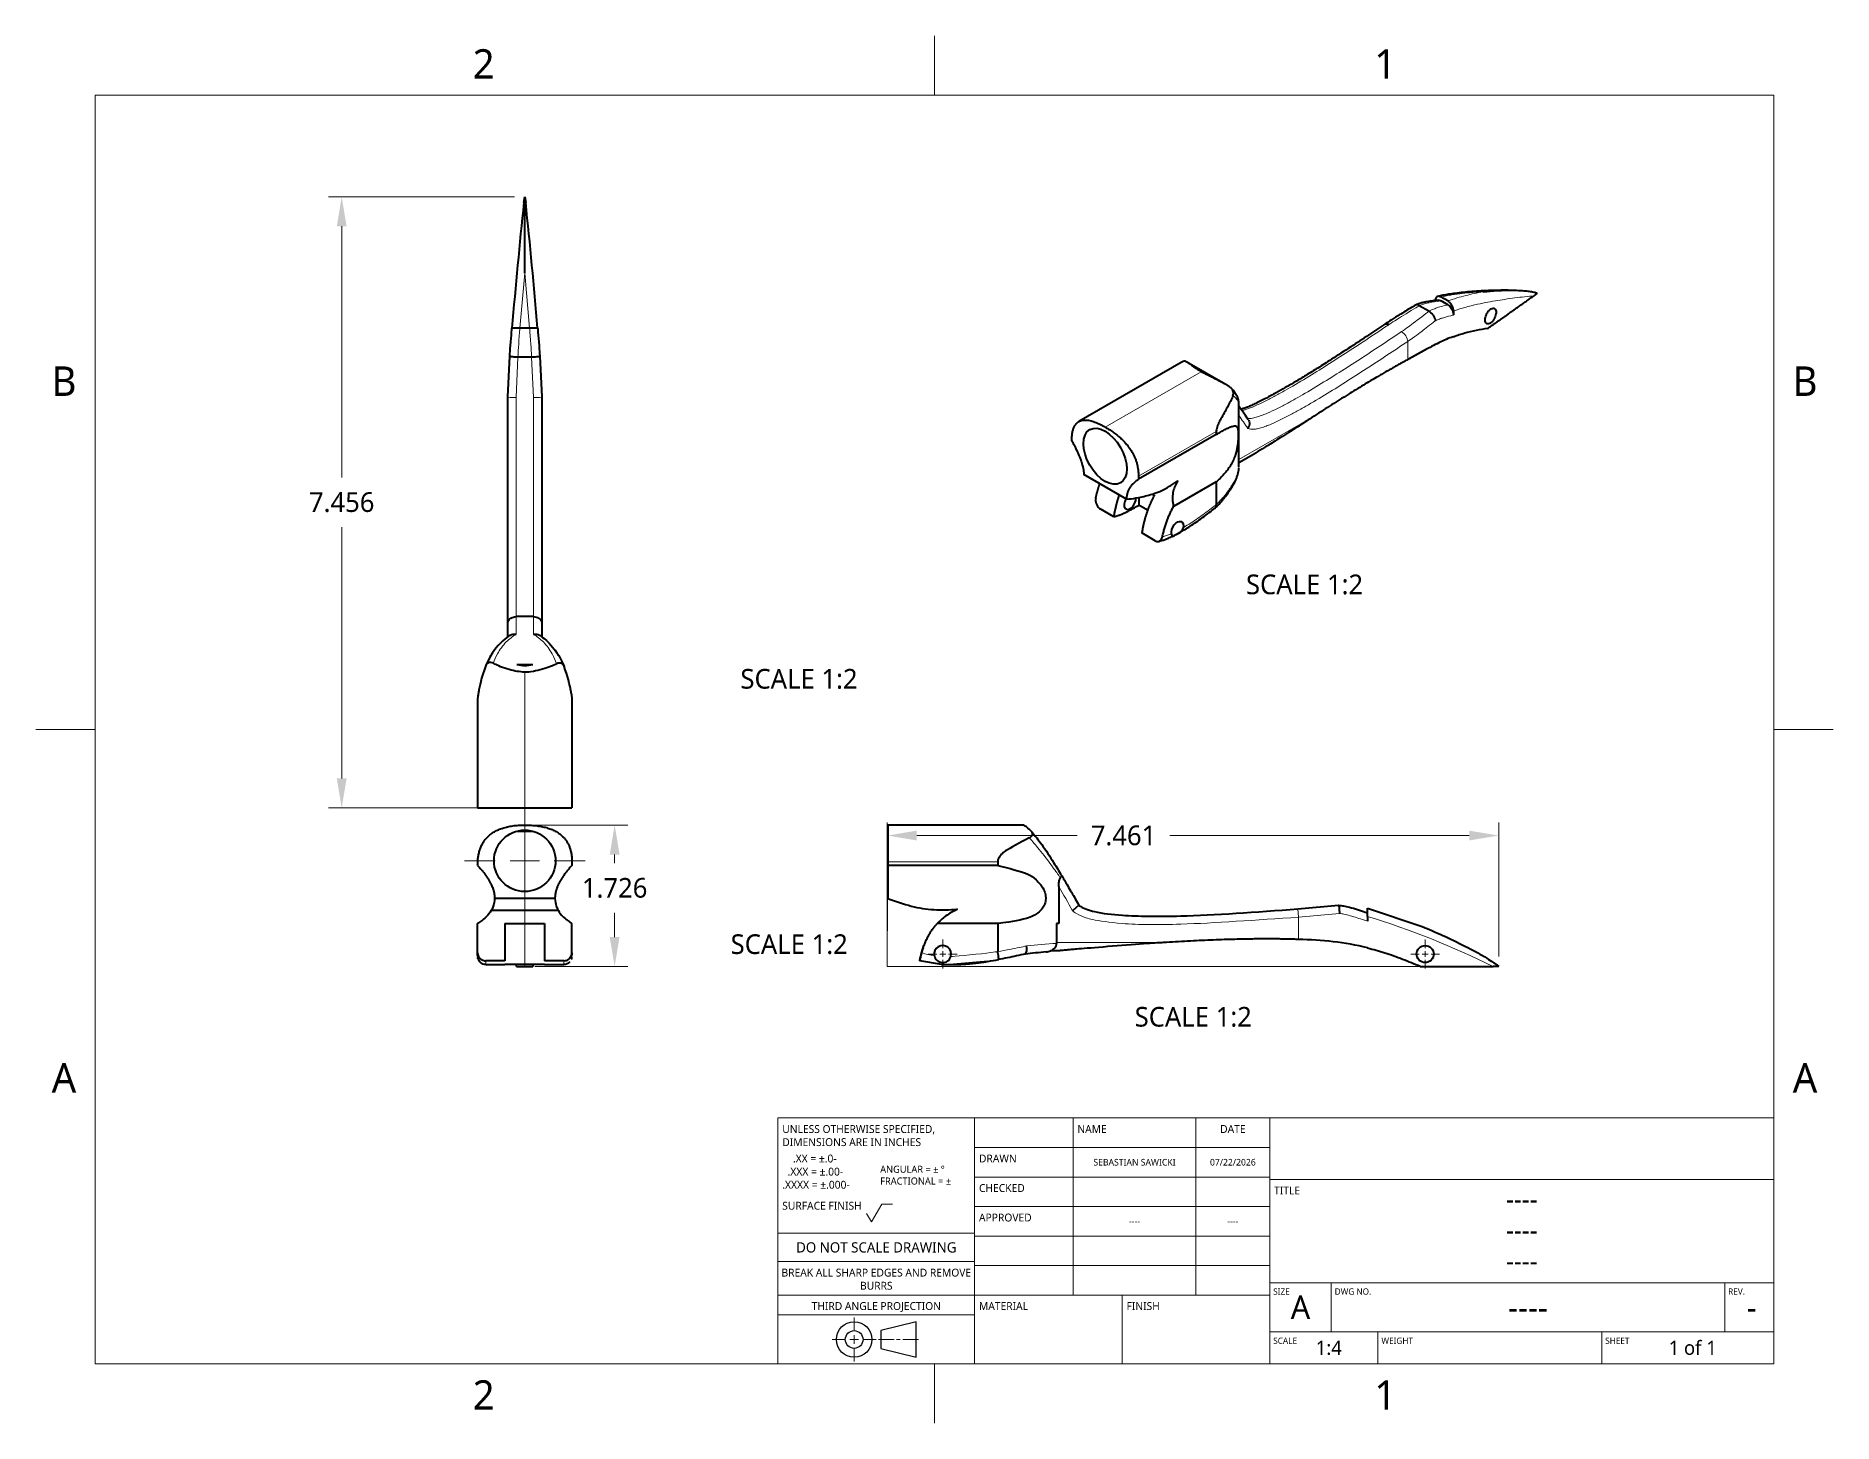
# Model space of a CAD drawing. Header units: inches. Extents: x 0 to 11, y 0 to 8.5.
import ezdxf

# ---------------------------------------------------------------- set-up
doc = ezdxf.new("R2010")
doc.units = ezdxf.units.IN
doc.header["$LTSCALE"] = 0.5
doc.header["$MEASUREMENT"] = 0
doc.header["$PDMODE"] = 33
doc.header["$PDSIZE"] = 0.03937
doc.linetypes.add('CENTER', pattern=[0.72, 0.45, -0.09, 0.09, -0.09])
for name, color, linetype, lineweight in [('ANNOTATION_TEXT', 7, 'Continuous', 25), ('BORDER_FRAME', 7, 'Continuous', 15), ('BORDER_ZONES', 7, 'Continuous', 15), ('CENTERMARKS', 7, 'Continuous', 13), ('SKETCHED_GEOMETRY', 7, 'Continuous', 15), ('TANGENT_LINES', 7, 'Continuous', 15), ('TITLE_BLOCK', 7, 'Continuous', 15), ('Visible', 7, 'Continuous', 40)]:
    doc.layers.add(name, color=color, linetype=linetype, lineweight=lineweight)
doc.styles.add('Onshape-Standard', font='NotoSans-Regular.ttf')
doc.styles.add('Onshape-Standard-Dimension', font='')
doc.styles.add('Onshape-Standard-Fields', font='')
doc.styles.add('Onshape-Standard-View-Label', font='NotoSans-Regular.ttf', dxfattribs={"height": 0.12})
doc.styles.get('Onshape-Standard-Dimension').set_extended_font_data('Noto Sans')
doc.styles.get('Onshape-Standard-Fields').set_extended_font_data('Noto Sans')
doc.dimstyles.new('Onshape-Standard$0', dxfattribs={"dimtxt": 0.12, "dimasz": 0.18, "dimexe": 0.08, "dimexo": 0.0625, "dimgap": 0.09, "dimtad": 0, "dimtih": 1, "dimtoh": 1, "dimdec": 3, "dimzin": 7, "dimdsep": 46, "dimtxsty": 'Onshape-Standard-Dimension', "dimcen": 0.09, "dimclrd": 7, "dimclre": 7, "dimclrt": 7, "dimadec": 1, "dimazin": 0, "dimtfac": 1, "dimtdec": 3, "dimtofl": 0, "dimtmove": 0, "dimatfit": 3, "dimfxl": 0, "dimtolj": 1, "dimtzin": 7, "dimlwd": 13, "dimlwe": 13, "dimarcsym": 0})

msp = doc.modelspace()

# ---------------------------------------------------------------- texts
at = {"layer": 'ANNOTATION_TEXT', "color": 7, "char_height": 0.12, "attachment_point": 2, "style": 'Onshape-Standard-View-Label'}
for insert in [(7.77629, 5.19526), (4.69256, 4.61935), (4.63278, 3.00049), (7.09742, 2.55755)]:
    msp.add_mtext('SCALE 1:2', dxfattribs=dict(at, insert=insert))
at = {"layer": 'BORDER_ZONES', "char_height": 0.18, "attachment_point": 5, "style": 'Onshape-Standard'}
for s, insert in [('2', (2.769, 8.31)), ('1', (8.269, 8.31)), ('B', (0.209, 6.375)), ('B', (10.829, 6.375)), ('A', (0.209, 2.125)), ('A', (10.829, 2.125)), ('2', (2.769, 0.19)), ('1', (8.269, 0.19))]:
    msp.add_mtext(s, dxfattribs=dict(at, insert=insert))
at = {"layer": 'TITLE_BLOCK'}
for s, insert, char_height, width, attachment_point, style in [('UNLESS OTHERWISE SPECIFIED, DIMENSIONS ARE IN INCHES', (4.5904, 1.8368), 0.048, 1.176, 1, 'Onshape-Standard'), ('NAME', (6.3904, 1.8368), 0.048, 0.735, 1, 'Onshape-Standard'), ('DATE', (7.339, 1.8368), 0.048, 0.441, 2, 'Onshape-Standard'), ('    .XX = ±.0-^J  .XXX = ±.00-^J.XXXX = ±.000-', (4.5904, 1.6568), 0.048, 0.588, 1, 'Onshape-Standard'), ('DRAWN', (5.7904, 1.6568), 0.048, 0.588, 1, 'Onshape-Standard'), ('^JANGULAR = ± °^JFRACTIONAL = ±', (5.18776, 1.66112), 0.0432, 0.588, 1, 'Onshape-Standard'), ('SEBASTIAN SAWICKI', (6.739, 1.61), 0.04032, 0.75, 5, 'Onshape-Standard-Fields'), ('07/22/2026', (7.339, 1.61), 0.04032, 0.45, 5, 'Onshape-Standard-Fields'), ('CHECKED', (5.7904, 1.4768), 0.048, 0.588, 1, 'Onshape-Standard'), ('TITLE', (7.5904, 1.4618), 0.048, 0.3675, 1, 'Onshape-Standard'), ('SURFACE FINISH', (4.5904, 1.3688), 0.048, 0.588, 1, 'Onshape-Standard'), ('----', (9.1015, 1.385), 0.1152, 2.775, 5, 'Onshape-Standard-Fields'), ('APPROVED', (5.7904, 1.2968), 0.048, 0.588, 1, 'Onshape-Standard'), ('----', (6.739, 1.25), 0.04032, 0.75, 5, 'Onshape-Standard-Fields'), ('----', (7.339, 1.25), 0.04032, 0.45, 5, 'Onshape-Standard-Fields'), ('DO NOT SCALE DRAWING', (5.164, 1.12184), 0.0624, 1.176, 2, 'Onshape-Standard'), ('----', (9.1015, 1.196), 0.1152, 2.775, 5, 'Onshape-Standard-Fields'), ('----', (9.1015, 1.007), 0.1152, 2.775, 5, 'Onshape-Standard-Fields'), ('BREAK ALL SHARP EDGES AND REMOVE BURRS', (5.164, 0.9608), 0.048, 1.176, 2, 'Onshape-Standard'), ('SIZE', (7.58512, 0.84044), 0.0384, 0.3675, 1, 'Onshape-Standard'), ('A', (7.7515, 0.725), 0.144, 0.375, 5, 'Onshape-Standard-Fields'), ('DWG NO.', (7.96012, 0.84044), 0.0384, 2.352, 1, 'Onshape-Standard'), ('REV.', (10.36012, 0.84044), 0.0384, 0.294, 1, 'Onshape-Standard'), ('THIRD ANGLE PROJECTION', (5.164, 0.7568), 0.048, 1.176, 2, 'Onshape-Standard'), ('MATERIAL', (5.7904, 0.7568), 0.048, 0.882, 1, 'Onshape-Standard'), ('FINISH', (6.6904, 0.7568), 0.048, 0.882, 1, 'Onshape-Standard'), ('----', (9.139, 0.725), 0.144, 2.4, 5, 'Onshape-Standard-Fields'), ('-', (10.504, 0.725), 0.144, 0.27, 5, 'Onshape-Standard-Fields'), ('SCALE', (7.58512, 0.54044), 0.0384, 0.6468, 1, 'Onshape-Standard'), ('1:4', (7.924, 0.4775), 0.0864, 0.6, 5, 'Onshape-Standard-Fields'), ('WEIGHT', (8.24512, 0.54044), 0.0384, 1.3377, 1, 'Onshape-Standard'), ('SHEET', (9.61012, 0.54044), 0.0384, 1.029, 1, 'Onshape-Standard'), ('1 of 1', (10.144, 0.4775), 0.0864, 0.99, 5, 'Onshape-Standard-Fields')]:
    msp.add_mtext(s, dxfattribs=dict(at, insert=insert, char_height=char_height, width=width, attachment_point=attachment_point, style=style))

# ---------------------------------------------------------------- blocks, each defined once
blk = doc.blocks.new('*D1')
at = {"layer": 'ANNOTATION_TEXT', "color": 7, "lineweight": 13}
for p, q in [((2.957, 7.5), (1.823, 7.5)), ((1.903, 7.32), (1.903, 5.788)), ((1.903, 3.952), (1.903, 5.484)), ((2.957, 3.772), (1.823, 3.772))]:
    blk.add_line(p, q, dxfattribs=at)
at = {"layer": 'ANNOTATION_TEXT', "color": 7}
for points in [[(1.933, 7.32), (1.873, 7.32), (1.903, 7.5)], [(1.873, 3.952), (1.933, 3.952), (1.903, 3.772)]]:
    blk.add_solid(points, dxfattribs=at)
at = {"layer": 'Defpoints', "color": 0}
for p in [(3.02, 7.5), (1.903, 3.772), (1.903, 3.772), (3.02, 3.772)]:
    blk.add_point(p, dxfattribs=at)
at = {"layer": 'ANNOTATION_TEXT', "color": 7, "insert": (1.903, 5.636), "char_height": 0.12, "attachment_point": 5, "style": 'Onshape-Standard-Dimension'}
blk.add_mtext('\\A1;7.456', dxfattribs=at)
blk = doc.blocks.new('*D2')
at = {"layer": 'ANNOTATION_TEXT', "color": 7, "lineweight": 13}
for p, q in [((3.082, 3.667), (3.648, 3.667)), ((3.568, 3.487), (3.568, 3.435)), ((3.568, 2.984), (3.568, 3.131)), ((3.082, 2.804), (3.648, 2.804))]:
    blk.add_line(p, q, dxfattribs=at)
at = {"layer": 'ANNOTATION_TEXT', "color": 7}
for points in [[(3.598, 3.487), (3.538, 3.487), (3.568, 3.667)], [(3.538, 2.984), (3.598, 2.984), (3.568, 2.804)]]:
    blk.add_solid(points, dxfattribs=at)
at = {"layer": 'Defpoints', "color": 0}
for p in [(3.02, 3.667), (3.02, 2.804), (3.568, 2.804), (3.568, 2.804)]:
    blk.add_point(p, dxfattribs=at)
at = {"layer": 'ANNOTATION_TEXT', "color": 7, "insert": (3.568, 3.283), "char_height": 0.12, "attachment_point": 5, "style": 'Onshape-Standard-Dimension'}
blk.add_mtext('\\A1;\\A1;1.726', dxfattribs=at)
blk = doc.blocks.new('*D3')
at = {"layer": 'ANNOTATION_TEXT', "color": 7, "lineweight": 13}
for p, q in [((5.231, 2.866), (5.231, 3.683)), ((8.961, 2.866), (8.961, 3.683)), ((5.411, 3.603), (6.39, 3.603)), ((8.781, 3.603), (6.954, 3.603))]:
    blk.add_line(p, q, dxfattribs=at)
at = {"layer": 'ANNOTATION_TEXT', "color": 7}
for points in [[(5.411, 3.633), (5.411, 3.573), (5.231, 3.603)], [(8.781, 3.573), (8.781, 3.633), (8.961, 3.603)]]:
    blk.add_solid(points, dxfattribs=at)
at = {"layer": 'Defpoints', "color": 0}
for p in [(5.231, 3.603), (5.231, 3.603), (5.231, 2.804), (8.961, 2.804)]:
    blk.add_point(p, dxfattribs=at)
at = {"layer": 'ANNOTATION_TEXT', "color": 7, "insert": (6.672, 3.603), "char_height": 0.12, "attachment_point": 5, "style": 'Onshape-Standard-Dimension'}
blk.add_mtext('\\A1;\\A1;7.461', dxfattribs=at)

# ---------------------------------------------------------------- dimensions: what is measured, and where the dimension line sits
at = {"layer": 'ANNOTATION_TEXT'}
dim = msp.add_linear_dim(base=(1.90256, 3.77201), p1=(3.01978, 7.49996, -0.42933), p2=(3.01978, 3.77201, 0.43348), angle=90, dimstyle='Onshape-Standard$0', override={"dimscale": 1, "dimlfac": 2, "dimpost": ''}, dxfattribs=at)
dim.commit()
dim.dimension.update_dxf_attribs({"geometry": '*D1', "text_midpoint": (1.90256, 5.63599), "dimtype": 160})
for base, p1, p2, angle, text, picture, middle in [((3.56807, 2.80394), (3.01978, 3.66675), (3.01978, 2.80394), 270, '\\A1;1.726', '*D2', (3.56807, 3.28325)), ((5.23108, 3.60313), (8.9614, 2.80394), (5.23108, 2.80394), 180, '\\A1;7.461', '*D3', (6.67234, 3.60313))]:
    dim = msp.add_linear_dim(base=base, p1=p1, p2=p2, angle=angle, text=text, dimstyle='Onshape-Standard$0', override={"dimscale": 1, "dimlfac": 2, "dimpost": ''}, dxfattribs=at)
    dim.commit()
    dim.dimension.update_dxf_attribs({"geometry": picture, "text_midpoint": middle, "dimtype": 161})

# ---------------------------------------------------------------- linework, layer by layer
at = {"layer": 'BORDER_FRAME'}
for p, q in [((0.399, 0.38), (0.399, 8.12)), ((0.399, 8.12), (10.639, 8.12)), ((10.639, 8.12), (10.639, 0.38)), ((10.639, 0.38), (0.399, 0.38))]:
    msp.add_line(p, q, dxfattribs=at)
at = {"layer": 'BORDER_ZONES'}
for p, q in [((5.519, 8.12), (5.519, 8.481)), ((0.399, 4.25), (0.038, 4.25)), ((10.639, 4.25), (11, 4.25)), ((5.519, 0.38), (5.519, 0.019))]:
    msp.add_line(p, q, dxfattribs=at)
at = {"layer": 'CENTERMARKS', "linetype": 'CENTER'}
for p, q in [((3.01978, 3.62875), (3.01978, 3.81625)), ((2.83978, 3.44875), (2.65228, 3.44875)), ((3.19978, 3.44875), (3.38728, 3.44875)), ((3.01978, 3.26875), (3.01978, 3.08125)), ((5.56903, 2.91667), (5.56903, 2.96855)), ((8.51194, 2.91667), (8.51194, 2.96855)), ((5.53271, 2.88035), (5.48083, 2.88035)), ((5.60534, 2.88035), (5.65722, 2.88035)), ((8.47563, 2.88035), (8.42375, 2.88035)), ((8.54826, 2.88035), (8.60013, 2.88035)), ((5.56903, 2.84404), (5.56903, 2.79216)), ((8.51194, 2.84404), (8.51194, 2.79216))]:
    msp.add_line(p, q, dxfattribs=at)
at = {"layer": 'CENTERMARKS', "linetype": 'Continuous'}
for p, q in [((3.01978, 3.35875), (3.01978, 3.53875)), ((2.92978, 3.44875), (3.10978, 3.44875)), ((5.55087, 2.88035), (5.58718, 2.88035)), ((5.56903, 2.8622), (5.56903, 2.89851)), ((8.49378, 2.88035), (8.5301, 2.88035)), ((8.51194, 2.8622), (8.51194, 2.89851))]:
    msp.add_line(p, q, dxfattribs=at)
at = {"layer": 'SKETCHED_GEOMETRY'}
for p, q in [((3.01978, 3.66675), (3.01978, 2.80394)), ((5.23108, 2.80394), (5.23345, 3.66675)), ((8.9614, 2.80394), (5.23108, 2.80394))]:
    msp.add_line(p, q, dxfattribs=at)
at = {"layer": 'TANGENT_LINES'}
for p, q in [((3.01978, 7.03282), (2.99064, 6.69879)), ((3.04892, 6.69879), (3.01978, 7.03282)), ((8.40561, 6.61765), (8.40561, 6.50645)), ((2.9783, 6.52239), (2.9663, 6.27456)), ((3.07327, 6.27456), (3.06127, 6.52239)), ((7.14502, 6.43266), (6.55991, 6.09484)), ((2.9663, 6.27456), (2.9663, 4.9384)), ((3.07327, 4.9384), (3.07327, 6.27456)), ((7.37566, 5.89614), (7.82159, 6.15359)), ((7.23778, 6.06889), (6.7632, 5.79489)), ((2.9663, 4.9384), (2.9663, 4.83178)), ((3.07327, 4.83178), (3.07327, 4.9384)), ((3.01978, 4.59949), (3.01978, 3.77201)), ((5.90461, 3.44313), (5.23345, 3.44313)), ((6.28649, 3.34355), (6.27642, 3.36016)), ((7.73599, 3.15525), (7.74017, 3.10543)), ((7.98922, 3.12736), (7.74017, 3.10543)), ((7.74017, 3.10543), (7.74017, 2.96924)), ((6.26307, 2.95004), (6.91425, 2.95004)), ((2.78228, 2.83892), (2.78228, 2.81562)), ((3.25728, 2.81562), (3.25728, 2.83892))]:
    msp.add_line(p, q, dxfattribs=at)
for centre, radius, start, end in [((4.64834, 4.20906), 3.35626, 34.011776, 35.647333), ((-0.77671, -0.85759), 8.18311, 29.278377, 30.468053), ((6.6764, -1.72767), 5.05974, 63.588538, 72.946631), ((5.5673, 3.29749), 0.42907, 252.759398, 263.395888), ((7.51339, -12.78858), 15.78352, 94.543544, 95.207996)]:
    msp.add_arc(centre, radius, start, end, dxfattribs=at)
at = {"layer": 'TANGENT_LINES', "extrusion": (0, 0, -1)}
msp.add_ellipse((8.37025, 6.63806), major_axis=(-0.02795, 0.04146), ratio=0.52702731, start_param=0.82391054, end_param=2.39470687, dxfattribs=at)
at = {"layer": 'TANGENT_LINES'}
for centre, start_param, end_param in [((2.9663, 6.27874), 0, 1.57079633), ((3.07327, 6.27874), 1.57079633, 3.14159265)]:
    msp.add_ellipse(centre, major_axis=(-0.05, 0), ratio=0.08365657, start_param=start_param, end_param=end_param, dxfattribs=at)
for points, knots in [([(8.86565, 6.92031), (8.84454, 6.91897), (8.80222, 6.9163), (8.73841, 6.90986), (8.6738, 6.90149), (8.63057, 6.89245), (8.60885, 6.8879)], [0, 0, 0, 0, 0.24754338, 0.49619435, 0.74687487, 1, 1, 1, 1]), ([(8.65006, 6.86411), (8.66843, 6.87049), (8.70483, 6.88313), (8.75899, 6.89746), (8.8126, 6.91002), (8.84802, 6.91689), (8.86565, 6.92031)], [0, 0, 0, 0, 0.25511762, 0.50572661, 0.75400357, 1, 1, 1, 1]), ([(8.47539, 6.83507), (8.47539, 6.83507), (8.47536, 6.83505), (8.37303, 6.77294), (8.33964, 6.7521), (8.30762, 6.73115), (8.29166, 6.7207)], [0, 0, 0, 0, 0.00128137, 0.41654824, 0.70915726, 1, 1, 1, 1]), ([(8.3673, 6.67703), (8.38269, 6.68778), (8.41339, 6.70922), (8.44391, 6.73157), (8.53403, 6.80118), (8.53406, 6.8012), (8.53406, 6.8012)], [0, 0, 0, 0, 0.29379602, 0.58612694, 0.99873132, 1, 1, 1, 1]), ([(8.6086, 6.86492), (8.6086, 6.86492), (8.60857, 6.86492), (8.54625, 6.85616), (8.52598, 6.85153), (8.4937, 6.84379), (8.48093, 6.83788), (8.47516, 6.83521)], [0, 0, 0, 0, 0.00127184, 0.32862711, 0.56447704, 0.80343124, 1, 1, 1, 1]), ([(8.5343, 6.80107), (8.53903, 6.80374), (8.54973, 6.80977), (8.57867, 6.82045), (8.59676, 6.82672), (8.65029, 6.84083), (8.65031, 6.84084), (8.65031, 6.84084)], [0, 0, 0, 0, 0.19304017, 0.4365997, 0.67525907, 0.99874797, 1, 1, 1, 1]), ([(9.17576, 6.89591), (9.13802, 6.89193), (9.06221, 6.88392), (8.94263, 6.86601), (8.88157, 6.85494), (8.81567, 6.84098), (8.77327, 6.83043), (8.72866, 6.8181), (8.69952, 6.80793), (8.68485, 6.80281)], [0, 0, 0, 0, 0.18642871, 0.37456679, 0.51228605, 0.65126684, 0.76608498, 0.88217767, 1, 1, 1, 1]), ([(2.99029, 6.69879), (2.99029, 6.69879), (2.99028, 6.69875), (2.98371, 6.61641), (2.97918, 6.55104), (2.9783, 6.53007), (2.97797, 6.5224)], [0, 0, 0, 0, 0.00148719, 0.38414322, 0.77492988, 1, 1, 1, 1]), ([(3.0616, 6.5224), (3.06132, 6.52929), (3.06052, 6.54884), (3.05586, 6.61657), (3.04928, 6.69875), (3.04928, 6.69879), (3.04928, 6.69879)], [0, 0, 0, 0, 0.21613859, 0.61417853, 0.99850631, 1, 1, 1, 1]), ([(8.29166, 6.7207), (8.24961, 6.69247), (8.16562, 6.63606), (8.03966, 6.55334), (7.9122, 6.47156), (7.78998, 6.39542), (7.66262, 6.32059), (7.5994, 6.28579), (7.53683, 6.25272), (7.47547, 6.22412), (7.44571, 6.21188), (7.4147, 6.20072), (7.40061, 6.19706), (7.39431, 6.19543)], [0, 0, 0, 0, 0.12064506, 0.24099362, 0.36100843, 0.48048728, 0.59862536, 0.6816237, 0.76397618, 0.84406988, 0.90009879, 0.95531867, 1, 1, 1, 1]), ([(8.57328, 6.7421), (8.54248, 6.71843), (8.48983, 6.67797), (8.4566, 6.65287), (8.40564, 6.61766), (8.40561, 6.61765), (8.40561, 6.61765)], [0, 0, 0, 0, 0.41239757, 0.70488211, 0.99871912, 1, 1, 1, 1]), ([(8.68485, 6.77891), (8.68301, 6.77846), (8.67658, 6.7769), (8.62794, 6.76379), (8.60824, 6.75729), (8.58234, 6.7473), (8.57579, 6.74354), (8.57328, 6.7421)], [0, 0, 0, 0, 0.1217453, 0.42478798, 0.64100469, 0.86205337, 1, 1, 1, 1]), ([(7.42694, 6.14843), (7.42794, 6.14821), (7.43087, 6.14757), (7.44559, 6.14721), (7.45929, 6.14914), (7.49096, 6.15699), (7.52043, 6.16797), (7.55106, 6.18037), (7.61238, 6.20903), (7.67491, 6.24205), (7.73799, 6.27677), (7.86563, 6.35175), (7.98772, 6.42782), (8.1151, 6.50954), (8.24115, 6.59233), (8.32521, 6.64878), (8.3673, 6.67703)], [0, 0, 0, 0, 0.0171598, 0.0501923, 0.084206, 0.13436827, 0.18426604, 0.23489197, 0.30768372, 0.38223901, 0.45737817, 0.56455225, 0.67278666, 0.78150631, 0.8906186, 1, 1, 1, 1]), ([(8.40561, 6.61765), (8.36339, 6.5893), (8.27904, 6.53266), (8.15259, 6.44961), (8.02454, 6.36746), (7.90186, 6.29103), (7.77287, 6.21524), (7.70876, 6.17998), (7.64535, 6.14648), (7.58151, 6.11669), (7.54976, 6.10378), (7.51798, 6.09225), (7.48844, 6.08441), (7.46785, 6.08132), (7.44746, 6.08087), (7.43599, 6.08461), (7.43042, 6.08643)], [0, 0, 0, 0, 0.10548927, 0.21071891, 0.31565641, 0.42012565, 0.52388346, 0.59677689, 0.66910458, 0.74054381, 0.79050995, 0.83976144, 0.8869693, 0.92596157, 0.96399019, 1, 1, 1, 1]), ([(7.37566, 6.23667), (7.37567, 6.23669), (7.37569, 6.23688), (7.37472, 6.24389), (7.37222, 6.24976), (7.36182, 6.26627), (7.35246, 6.27641), (7.34401, 6.28278), (7.33971, 6.28603)], [0, 0, 0, 0, 0.01988656, 0.15972293, 0.3143555, 0.5596771, 0.7755385, 1, 1, 1, 1]), ([(7.3327, 5.73872), (7.34093, 5.7517), (7.3549, 5.77374), (7.36308, 5.79336), (7.37061, 5.81275), (7.3736, 5.83249), (7.37526, 5.84347)], [0, 0, 0, 0, 0.30775247, 0.52250827, 0.73425336, 1, 1, 1, 1]), ([(7.37526, 5.84347), (7.37528, 5.8437), (7.37535, 5.84456), (7.37552, 5.84858), (7.37564, 5.85155)], [0, 0, 0, 0, 0.2595645, 1, 1, 1, 1]), ([(7.23785, 5.62144), (7.2531, 5.63725), (7.2817, 5.66689), (7.31198, 5.70606), (7.3261, 5.72832), (7.3327, 5.73872)], [0, 0, 0, 0, 0.37808831, 0.70922266, 1, 1, 1, 1]), ([(7.03567, 5.48067), (7.03742, 5.48168), (7.04353, 5.48519), (7.08668, 5.51174), (7.12463, 5.53776), (7.16628, 5.5675), (7.20722, 5.59839), (7.22811, 5.61477), (7.23778, 5.62236)], [0, 0, 0, 0, 0.07538112, 0.2622299, 0.45105637, 0.64196582, 0.83410583, 1, 1, 1, 1]), ([(6.90935, 5.42576), (6.91168, 5.42626), (6.91801, 5.42764), (6.94171, 5.43466), (6.95677, 5.44094), (6.96438, 5.44411)], [0, 0, 0, 0, 0.22442771, 0.60770802, 1, 1, 1, 1]), ([(2.9663, 4.83178), (2.94587, 4.81748), (2.9034, 4.78776), (2.8508, 4.71368), (2.83436, 4.67279), (2.82683, 4.65408)], [0, 0, 0, 0, 0.33446749, 0.69532777, 1, 1, 1, 1]), ([(3.21387, 4.65095), (3.20598, 4.67082), (3.18897, 4.71364), (3.13622, 4.78762), (3.09371, 4.81744), (3.07327, 4.83178)], [0, 0, 0, 0, 0.31008018, 0.66813386, 1, 1, 1, 1]), ([(6.27642, 3.36016), (6.27642, 3.36016), (6.27639, 3.3602), (6.23025, 3.42404), (6.1599, 3.51833), (6.11664, 3.56676), (6.09696, 3.58879)], [0, 0, 0, 0, 0.00102767, 0.27627893, 0.67077489, 1, 1, 1, 1]), ([(7.74017, 3.10543), (7.48178, 3.08739), (7.04063, 3.05661), (6.68656, 3.05868), (6.48637, 3.08839), (6.44527, 3.09966), (6.38419, 3.12466), (6.36777, 3.13865), (6.36104, 3.14439)], [0, 0, 0, 0, 0.33877418, 0.57837376, 0.74790089, 0.83096193, 0.93075632, 1, 1, 1, 1]), ([(8.16023, 3.08033), (8.15714, 3.08138), (8.14641, 3.08503), (8.07617, 3.10907), (8.00517, 3.12631), (7.99289, 3.12712), (7.98922, 3.12736)], [0, 0, 0, 0, 0.14321503, 0.4972976, 0.84953255, 1, 1, 1, 1]), ([(5.61877, 2.86563), (5.62044, 2.86549), (5.63032, 2.86469), (5.86595, 2.88716), (5.89566, 2.89414), (5.90461, 2.89625)], [0, 0, 0, 0, 0.12426076, 0.73641586, 1, 1, 1, 1]), ([(5.90471, 2.89507), (5.93026, 2.89967), (5.97822, 2.90831), (6.03572, 2.92012), (6.06636, 2.9267), (6.0807, 2.92978)], [0, 0, 0, 0, 0.37750935, 0.70884995, 1, 1, 1, 1])]:
    msp.add_open_spline(points, degree=3, knots=knots, dxfattribs=at)
at = {"layer": 'TITLE_BLOCK'}
for p, q in [((4.564, 0.38), (4.564, 1.88)), ((4.564, 1.88), (5.764, 1.88)), ((5.764, 0.38), (5.764, 1.88)), ((5.764, 1.88), (7.564, 1.88)), ((6.364, 0.8), (6.364, 1.88)), ((7.114, 0.8), (7.114, 1.88)), ((7.564, 0.38), (7.564, 1.88)), ((7.564, 1.88), (10.639, 1.88)), ((5.764, 1.7), (7.564, 1.7)), ((5.764, 1.52), (7.564, 1.52)), ((7.564, 1.505), (10.639, 1.505)), ((5.134, 1.24604), (5.197, 1.35516)), ((5.197, 1.35516), (5.263, 1.35516)), ((5.764, 1.34), (7.564, 1.34)), ((5.104, 1.298), (5.134, 1.24604)), ((4.564, 1.178), (5.764, 1.178)), ((5.764, 1.16), (7.564, 1.16)), ((4.564, 1.004), (5.764, 1.004)), ((5.764, 0.98), (7.564, 0.98)), ((4.564, 0.8), (5.764, 0.8)), ((5.764, 0.8), (7.564, 0.8)), ((6.664, 0.38), (6.664, 0.8)), ((7.564, 0.875), (10.639, 0.875)), ((7.939, 0.575), (7.939, 0.875)), ((10.339, 0.575), (10.339, 0.875)), ((4.564, 0.68), (5.764, 0.68)), ((7.564, 0.575), (10.639, 0.575)), ((8.224, 0.38), (8.224, 0.575)), ((9.589, 0.38), (9.589, 0.575)), ((4.564, 0.38), (5.764, 0.38))]:
    msp.add_line(p, q, dxfattribs=at)
at = {"layer": 'TITLE_BLOCK', "lineweight": 15}
for p, q in [((5.029, 0.5828), (5.029, 0.6638)), ((5.029, 0.5558), (5.029, 0.5018)), ((4.975, 0.5288), (4.894, 0.5288)), ((5.056, 0.5288), (5.002, 0.5288)), ((5.029, 0.4748), (5.029, 0.3938)), ((5.083, 0.5288), (5.164, 0.5288)), ((5.272, 0.5288), (5.1775, 0.5288)), ((5.3098, 0.5288), (5.2882, 0.5288)), ((5.326, 0.5288), (5.4205, 0.5288))]:
    msp.add_line(p, q, dxfattribs=at)
at = {"layer": 'TITLE_BLOCK', "lineweight": 30}
for p, q in [((5.407, 0.6368), (5.191, 0.5828)), ((5.191, 0.5828), (5.191, 0.4748)), ((5.407, 0.4208), (5.407, 0.6368)), ((5.191, 0.4748), (5.407, 0.4208))]:
    msp.add_line(p, q, dxfattribs=at)
for radius in [0.108, 0.054]:
    msp.add_circle((5.029, 0.5288), radius, dxfattribs=at)
at = {"layer": 'Visible'}
for p, q in [((3.01401, 7.46561), (3.01978, 7.49996)), ((3.01978, 7.49996), (3.02556, 7.46561)), ((3.01978, 7.03282), (3.01978, 7.49996)), ((9.19597, 6.9123), (9.17576, 6.89591)), ((8.4536, 6.8395), (8.45508, 6.84008)), ((8.47516, 6.83521), (8.47539, 6.83507)), ((8.53406, 6.8012), (8.47539, 6.83507)), ((8.53406, 6.8012), (8.5343, 6.80107)), ((8.59126, 6.86934), (8.57421, 6.86712)), ((8.65031, 6.84084), (8.6086, 6.86492)), ((8.65006, 6.86411), (8.60885, 6.8879)), ((8.68485, 6.80281), (8.68485, 6.77891)), ((2.99064, 6.69879), (2.94145, 6.69879)), ((3.04892, 6.69879), (2.99064, 6.69879)), ((3.09812, 6.69879), (3.04892, 6.69879)), ((8.68485, 6.64419), (8.68182, 6.64594)), ((8.68485, 6.64711), (8.68185, 6.64609)), ((8.68485, 6.64711), (8.68485, 6.64419)), ((2.9163, 6.27874), (2.92823, 6.52778)), ((2.97797, 6.5224), (2.9783, 6.52239)), ((3.06127, 6.52239), (2.9783, 6.52239)), ((3.06127, 6.52239), (3.0616, 6.5224)), ((3.11134, 6.52778), (3.12327, 6.27874)), ((7.02367, 6.489), (6.39992, 6.12888)), ((7.29254, 6.35626), (7.05771, 6.49184)), ((2.9163, 4.89961), (2.9163, 6.27874)), ((3.12327, 6.27874), (3.12327, 4.89961)), ((7.37566, 5.85401), (7.37566, 6.23668)), ((7.39442, 6.1959), (7.37581, 6.22208)), ((7.23778, 6.05029), (6.7632, 5.77629)), ((7.23778, 6.06889), (7.23778, 6.05029)), ((7.37566, 5.87923), (7.47848, 5.93859)), ((7.37564, 5.85155), (7.37566, 5.85402)), ((6.68998, 5.65459), (6.42985, 5.80477)), ((6.7632, 5.79489), (6.7632, 5.77629)), ((7.23778, 5.76117), (6.97729, 5.61077)), ((7.23778, 5.76117), (7.23778, 5.62236)), ((7.32971, 5.72435), (7.33065, 5.72612)), ((6.61221, 5.54812), (6.53001, 5.59558)), ((6.74778, 5.66246), (6.76605, 5.66566)), ((6.76634, 5.6662), (6.76634, 5.61848)), ((6.81902, 5.58807), (6.76634, 5.61848)), ((6.8473, 5.68582), (6.85974, 5.67864)), ((7.23778, 5.62236), (7.23785, 5.62144)), ((6.86589, 5.40166), (6.78369, 5.44912)), ((6.97077, 5.42848), (6.97873, 5.43236)), ((3.07327, 4.9384), (2.9663, 4.9384)), ((2.9163, 4.81498), (2.9163, 4.89961)), ((2.9163, 4.81498), (2.93072, 4.82506)), ((3.10885, 4.82506), (3.12327, 4.81498)), ((3.12327, 4.89961), (3.12327, 4.81498)), ((2.78264, 4.64068), (2.7559, 4.5625)), ((2.97059, 4.64701), (3.06898, 4.64701)), ((3.23133, 4.69312), (3.25906, 4.63553)), ((2.73228, 4.44317), (2.73228, 3.77201)), ((3.30728, 4.44317), (3.30728, 3.77201)), ((2.73228, 3.77201), (3.01978, 3.77201)), ((3.01978, 3.77201), (3.30728, 3.77201)), ((2.97059, 3.62968), (3.06898, 3.62968)), ((6.06092, 3.66675), (5.23345, 3.66675)), ((5.23345, 3.66675), (5.23345, 3.44313)), ((3.30728, 3.44313), (3.30728, 3.42035)), ((5.23345, 3.44313), (5.23345, 3.42035)), ((5.23345, 3.42035), (5.23345, 3.21952)), ((5.90461, 3.42035), (5.23345, 3.42035)), ((5.90461, 3.44313), (5.90461, 3.42035)), ((6.27642, 3.29172), (6.27642, 3.06626)), ((3.20372, 3.21952), (2.83584, 3.21952)), ((2.81865, 3.14867), (3.22092, 3.14867)), ((6.39983, 3.17741), (6.36104, 3.14439)), ((7.73599, 3.15525), (7.98383, 3.17741)), ((7.98383, 3.17741), (7.98384, 3.17741)), ((8.16023, 3.1096), (8.16023, 3.16008)), ((8.16023, 3.16008), (8.49425, 3.04733)), ((8.16023, 3.1096), (8.16023, 3.08033)), ((2.73228, 2.8877), (2.73228, 3.06626)), ((2.89852, 3.06626), (3.14104, 3.06626)), ((2.89852, 3.06626), (2.89852, 2.83892)), ((3.14104, 3.06626), (3.14104, 2.83892)), ((3.30728, 2.8877), (3.30728, 3.06626)), ((5.90461, 3.06626), (5.53621, 3.06626)), ((5.90461, 3.06626), (5.90461, 2.89625)), ((6.26307, 3.06626), (6.26307, 2.94534)), ((6.27642, 3.06626), (6.26307, 3.06626)), ((2.73228, 2.87127), (2.73228, 2.8877)), ((2.73228, 2.86563), (2.73334, 2.8554)), ((2.73474, 2.85015), (2.73586, 2.84708)), ((3.30728, 2.8877), (3.30728, 2.87127)), ((5.90461, 2.89625), (5.90471, 2.89507)), ((6.07183, 2.88044), (6.07144, 2.88035)), ((6.27695, 2.90004), (6.2258, 2.90004)), ((8.16023, 2.91891), (8.16023, 2.91534)), ((2.89852, 2.83892), (2.78228, 2.83892)), ((2.78228, 2.81562), (2.89852, 2.81562)), ((3.14104, 2.8161), (2.89852, 2.8161)), ((2.97012, 2.80394), (2.96731, 2.81642)), ((2.97012, 2.80394), (3.06945, 2.80394)), ((3.06945, 2.80394), (3.07226, 2.81642)), ((3.25728, 2.83892), (3.14104, 2.83892)), ((3.14104, 2.81562), (3.25728, 2.81562)), ((5.56169, 2.81709), (5.42866, 2.83892)), ((5.84337, 2.83524), (5.63562, 2.81583)), ((5.92152, 2.84852), (5.9102, 2.84644)), ((8.48164, 2.80394), (8.92704, 2.80394)), ((8.9614, 2.80394), (8.92704, 2.80394)), ((8.94327, 2.81797), (8.9614, 2.80394))]:
    msp.add_line(p, q, dxfattribs=at)
for centre, radius in [((3.01978, 3.44875), 0.1875), ((8.51194, 2.88035), 0.05188)]:
    msp.add_circle(centre, radius, dxfattribs=at)
for centre, radius, start, end in [((46.41687, 2.97178), 43.63488, 174.088802, 175.100195), ((-40.37731, 2.97178), 43.63488, 4.899805, 5.911198), ((8.46, 6.81649), 0.02409, 50.993209, 101.781998), ((8.59373, 6.86531), 0.02719, 56.21196, 99.714537), ((6.57382, 6.72312), 1.07483, 276.203968, 279.314465), ((6.64261, 6.34048), 0.68601, 280.365516, 287.359974), ((7.21875, 5.6166), 0.01971, 320.975399, 14.226272), ((6.88109, 5.42549), 0.02826, 237.466506, 282.322351), ((6.97191, 5.44054), 0.01045, 256.563994, 308.498515), ((3.12351, 4.52265), 0.35832, 125.32997, 150.752749), ((2.8623, 4.48514), 0.4236, 29.483923, 34.395328), ((3.22485, 4.45729), 0.47874, 149.853445, 157.476322), ((3.01978, 4.83611), 0.19539, 255.418013, 284.581987), ((2.50106, 4.34388), 0.81218, 8.679989, 21.044633), ((7.71103, 0.948), 2.02145, 77.160881, 89.173953), ((2.78833, 2.87139), 0.05604, 180.124724, 195.629003), ((3.25728, 2.86562), 0.05001, 345.638018, 0.007938), ((5.56903, 2.88035), 0.05188, 343.510723, 190.088908), ((5.56903, 2.88035), 0.05188, 190.088908, 343.510723), ((9.1014, -27.6526), 30.68292, 95.426937, 95.667229), ((6.19123, 2.9875), 0.09507, 275.001862, 291.568944), ((6.20256, 2.96061), 0.0659, 291.002223, 320.489136), ((6.21983, 2.94594), 0.04325, 320.931564, 359.201239), ((5.61572, 3.81641), 1.00078, 266.905238, 271.139214), ((5.47847, 5.21631), 2.40887, 278.712798, 280.324594)]:
    msp.add_arc(centre, radius, start, end, dxfattribs=at)
at = {"layer": 'Visible', "extrusion": (0, 0, -1)}
for centre, major_axis, ratio, start_param, end_param in [((8.29462, 6.68173), (-0.02795, 0.04146), 0.52702731, 0.00186724, 0.82391054), ((7.00049, 5.47238), (-0.02594, -0.04493), 0.57735027, 0.60931351, 4.214783), ((2.78228, 2.86562), (-0.05, 0), 0.99999989, 12.25484789, 12.36412793), ((3.25728, 2.86562), (-0.05, 0), 0.99999853, 9.6709612, 9.81797974), ((2.78228, 2.86562), (-0.05, 0), 0.99999989, 10.99277881, 11.72148201), ((3.25728, 2.86562), (-0.05, 0), 0.99999853, 10.16932828, 10.98930667)]:
    msp.add_ellipse(centre, major_axis=major_axis, ratio=ratio, start_param=start_param, end_param=end_param, dxfattribs=at)
at = {"layer": 'Visible'}
msp.add_ellipse((6.55991, 5.91685), major_axis=(0.09375, -0.16238), ratio=0.57735027, dxfattribs=at)
msp.add_ellipse((6.71146, 5.63926), major_axis=(0.02594, 0.04493), ratio=0.57735027, start_param=7.8064136, end_param=11.83757937, dxfattribs=at)
for points, degree, knots in [([(9.01855, 6.92994), (9.0101, 6.92986), (8.98815, 6.92967), (8.91285, 6.92794), (8.85393, 6.9253), (8.79648, 6.92157), (8.74484, 6.91688), (8.69563, 6.91102), (8.65563, 6.90517), (8.62054, 6.89911), (8.5995, 6.89448), (8.58925, 6.89223)], 3, [0, 0, 0, 0, 0.08773033, 0.22790048, 0.3556925, 0.47747266, 0.59483117, 0.70889432, 0.81213705, 0.90849434, 1, 1, 1, 1]), ([(8.86565, 6.92031), (8.8657, 6.92032), (8.86656, 6.92042), (8.94106, 6.92845), (8.99151, 6.92941), (9.01854, 6.92993)], 3, [0, 0, 0, 0, 0.03124082, 0.48071038, 1, 1, 1, 1]), ([(9.01854, 6.92993), (9.01985, 6.92994), (9.02499, 6.93001), (9.07218, 6.92977), (9.11359, 6.92705), (9.14435, 6.92383), (9.1746, 6.91909), (9.18922, 6.91444), (9.19597, 6.9123)], 3, [0, 0, 0, 0, 0.07348341, 0.28792616, 0.50084677, 0.67636277, 0.85058212, 1, 1, 1, 1]), ([(8.45232, 6.83886), (8.44219, 6.83277), (8.41726, 6.81779), (8.34458, 6.77333), (8.29815, 6.74395), (8.27636, 6.72962), (8.2667, 6.72326)], 3, [0, 0, 0, 0, 0.21741128, 0.5355381, 0.79410651, 1, 1, 1, 1]), ([(8.57421, 6.86712), (8.57013, 6.86657), (8.55964, 6.86517), (8.52391, 6.85932), (8.50565, 6.8557), (8.48598, 6.85097), (8.47417, 6.84743), (8.46691, 6.84496), (8.4603, 6.84234), (8.45574, 6.84028), (8.4534, 6.83923)], 3, [0, 0, 0, 0, 0.12549756, 0.32266881, 0.47058441, 0.61659682, 0.73227263, 0.82203984, 0.90916804, 1, 1, 1, 1]), ([(8.5343, 6.80107), (8.5386, 6.79846), (8.54738, 6.79313), (8.55864, 6.78083), (8.56741, 6.76661), (8.57251, 6.75285), (8.57328, 6.74274), (8.57328, 6.7422), (8.57328, 6.7421)], 3, [0, 0, 0, 0, 0.19801677, 0.4045807, 0.61234354, 0.8139906, 0.966544, 1, 1, 1, 1]), ([(8.58915, 6.8921), (8.58867, 6.89202), (8.58712, 6.89175), (8.57836, 6.88658), (8.57462, 6.8764), (8.57425, 6.86991), (8.57407, 6.86677)], 3, [0, 0, 0, 0, 0.1245097, 0.40884584, 0.71367883, 1, 1, 1, 1]), ([(8.59116, 6.86933), (8.59129, 6.86936), (8.59195, 6.86954), (8.60346, 6.86826), (8.60704, 6.86593), (8.6086, 6.86492)], 3, [0, 0, 0, 0, 0.11778525, 0.6159015, 1, 1, 1, 1]), ([(8.68485, 6.80281), (8.68443, 6.80785), (8.68358, 6.8182), (8.67722, 6.83419), (8.66855, 6.84826), (8.65739, 6.85955), (8.65224, 6.86275), (8.65006, 6.86411)], 3, [0, 0, 0, 0, 0.20615242, 0.42310583, 0.64001318, 0.84793646, 1, 1, 1, 1]), ([(8.65031, 6.84084), (8.65412, 6.83819), (8.66193, 6.83275), (8.67169, 6.82042), (8.67926, 6.80654), (8.68415, 6.79118), (8.68463, 6.78281), (8.68485, 6.77891)], 3, [0, 0, 0, 0, 0.19547565, 0.4009677, 0.60987297, 0.81827652, 1, 1, 1, 1]), ([(8.87802, 6.74891), (8.87841, 6.75398), (8.87921, 6.76438), (8.88486, 6.78057), (8.89303, 6.79575), (8.9033, 6.80848), (8.91436, 6.81718), (8.92561, 6.82151), (8.93179, 6.81943), (8.93472, 6.81844)], 3, [0, 0, 0, 0, 0.14860701, 0.30486473, 0.46259691, 0.61553023, 0.75771659, 0.88519419, 1, 1, 1, 1]), ([(8.93472, 6.81844), (8.93474, 6.81843), (8.93497, 6.81835), (8.94322, 6.81075), (8.94456, 6.79958), (8.94416, 6.78463), (8.93966, 6.76867), (8.93226, 6.75298), (8.9226, 6.73931), (8.91145, 6.72925), (8.90084, 6.72337), (8.89033, 6.72417), (8.88843, 6.72533), (8.88778, 6.72573)], 3, [0, 0, 0, 0, 0.01047739, 0.09864301, 0.19690178, 0.30561202, 0.42137663, 0.53974427, 0.65599307, 0.7655102, 0.86463561, 0.95334742, 1, 1, 1, 1]), ([(2.92823, 6.52778), (2.92852, 6.53201), (2.92946, 6.54531), (2.93454, 6.6141), (2.94023, 6.68411), (2.94117, 6.69544), (2.94145, 6.69879)], 3, [0, 0, 0, 0, 0.16112753, 0.50721942, 0.85398012, 1, 1, 1, 1]), ([(3.09812, 6.69879), (3.09837, 6.6957), (3.09926, 6.68495), (3.10503, 6.61423), (3.11023, 6.54355), (3.11108, 6.53144), (3.11134, 6.52778)], 3, [0, 0, 0, 0, 0.1419485, 0.49385045, 0.84727199, 1, 1, 1, 1]), ([(8.26666, 6.72316), (8.23368, 6.701), (8.16626, 6.65569), (8.05871, 6.58458), (7.94223, 6.50922), (7.85823, 6.45587), (7.78475, 6.4102), (7.71971, 6.3709), (7.65886, 6.33537), (7.60432, 6.30456), (7.54418, 6.27224), (7.50995, 6.25444), (7.47875, 6.23902), (7.45212, 6.22685), (7.42828, 6.21694), (7.40648, 6.20889), (7.39451, 6.20521), (7.38888, 6.20348)], 3, [0, 0, 0, 0, 0.09254072, 0.18918345, 0.28882515, 0.37335792, 0.45134755, 0.52508465, 0.59550201, 0.66323116, 0.73267307, 0.78540042, 0.83461751, 0.8803961, 0.92336897, 0.96397609, 1, 1, 1, 1]), ([(8.89185, 6.69616), (8.86956, 6.69243), (8.82468, 6.68492), (8.7539, 6.66781), (8.7201, 6.65765), (8.69668, 6.64871), (8.68485, 6.64419)], 3, [0, 0, 0, 0, 0.28961988, 0.58329758, 0.78955137, 1, 1, 1, 1]), ([(8.88778, 6.72573), (8.88607, 6.72695), (8.88213, 6.72975), (8.87818, 6.74063), (8.87807, 6.74629), (8.87802, 6.74891)], 3, [0, 0, 0, 0, 0.29311973, 0.67210236, 1, 1, 1, 1]), ([(8.68185, 6.64609), (8.66827, 6.64105), (8.64027, 6.63067), (8.59435, 6.60882), (8.54885, 6.58561), (8.47782, 6.54616), (8.42984, 6.51978), (8.40561, 6.50645)], 3, [0, 0, 0, 0, 0.17058714, 0.35140261, 0.53518897, 0.76529467, 1, 1, 1, 1]), ([(2.92823, 6.52778), (2.92822, 6.52778), (2.92821, 6.52773), (2.92991, 6.52716), (2.93629, 6.52631), (2.94716, 6.52501), (2.96165, 6.52363), (2.97242, 6.52282), (2.97797, 6.5224)], 3, [0, 0, 0, 0, 0.00779492, 0.08279404, 0.25152486, 0.4741045, 0.72920871, 1, 1, 1, 1]), ([(3.0616, 6.5224), (3.06714, 6.52282), (3.07792, 6.52363), (3.09241, 6.52501), (3.10328, 6.52631), (3.10966, 6.52716), (3.11135, 6.52773), (3.11134, 6.52778), (3.11134, 6.52778)], 3, [0, 0, 0, 0, 0.27079129, 0.5258955, 0.74847514, 0.91720596, 0.99220508, 1, 1, 1, 1]), ([(7.04718, 6.49712), (7.04529, 6.49727), (7.0409, 6.49764), (7.03098, 6.49314), (7.02619, 6.49043), (7.02395, 6.48917)], 3, [0, 0, 0, 0, 0.28689171, 0.66699175, 1, 1, 1, 1]), ([(7.0577, 6.49184), (7.0577, 6.49185), (7.05761, 6.4919), (7.04972, 6.4962), (7.04788, 6.49687), (7.04718, 6.49712)], 3, [0, 0, 0, 0, 0.04581942, 0.63993908, 1, 1, 1, 1]), ([(7.14502, 6.43266), (7.13941, 6.43608), (7.12841, 6.44278), (7.11485, 6.45228), (7.08841, 6.4715), (7.07756, 6.47908), (7.06686, 6.48634), (7.06068, 6.49005), (7.0577, 6.49184)], 3, [0, 0, 0, 0, 0.17604845, 0.34552258, 0.57496212, 0.72582641, 0.86769912, 1, 1, 1, 1]), ([(7.29253, 6.35627), (7.28901, 6.35829), (7.2805, 6.36318), (7.25665, 6.37623), (7.23382, 6.38805), (7.21005, 6.39986), (7.1864, 6.41136), (7.16835, 6.42004), (7.1494, 6.43011), (7.14609, 6.43204), (7.14502, 6.43266)], 3, [0, 0, 0, 0, 0.10307284, 0.24901124, 0.39371113, 0.53875501, 0.68180611, 0.81199775, 0.93971372, 1, 1, 1, 1]), ([(7.33971, 6.28603), (7.33443, 6.27458), (7.32382, 6.25151), (7.30568, 6.21699), (7.28612, 6.18174), (7.26636, 6.14625), (7.25191, 6.11774), (7.24557, 6.1027), (7.2401, 6.088), (7.23774, 6.07278), (7.23777, 6.06985), (7.23778, 6.06889)], 3, [0, 0, 0, 0, 0.13815561, 0.27807228, 0.42098363, 0.56575629, 0.69156289, 0.78096675, 0.87109857, 0.95792805, 1, 1, 1, 1]), ([(7.31865, 6.34068), (7.31169, 6.34489), (7.30039, 6.35175), (7.29471, 6.35501), (7.29253, 6.35627)], 3, [0, 0, 0, 0, 0.61546486, 1, 1, 1, 1]), ([(7.32623, 6.33508), (7.32623, 6.33509), (7.32614, 6.33518), (7.32227, 6.33802), (7.31865, 6.34068)], 3, [0, 0, 0, 0, 0.06395043, 1, 1, 1, 1]), ([(7.33971, 6.28603), (7.34102, 6.29006), (7.34367, 6.29822), (7.34195, 6.31176), (7.33653, 6.32448), (7.32971, 6.3315), (7.32623, 6.33508)], 3, [0, 0, 0, 0, 0.24157135, 0.48900962, 0.73943069, 1, 1, 1, 1]), ([(7.37568, 6.23673), (7.3756, 6.23958), (7.37543, 6.24551), (7.37381, 6.25577), (7.37101, 6.26669), (7.36647, 6.27926), (7.35989, 6.29315), (7.35088, 6.30762), (7.34378, 6.31727), (7.3352, 6.3269), (7.33152, 6.33039), (7.33025, 6.33158), (7.32883, 6.33294), (7.32735, 6.3343), (7.32651, 6.33506)], 3, [0, 0, 0, 0, 0.08441655, 0.17618379, 0.27226137, 0.37637032, 0.48965898, 0.60710621, 0.70841051, 0.81087494, 0.87345418, 0.90937685, 0.94861999, 1, 1, 1, 1]), ([(7.42708, 6.14863), (7.4111, 6.17176), (7.39462, 6.19562), (7.39442, 6.19589), (7.39442, 6.1959)], 3, [0, 0, 0, 0, 0.96935058, 1, 1, 1, 1]), ([(7.43325, 6.13958), (7.43309, 6.13983), (7.43244, 6.14077), (7.42937, 6.14528), (7.42708, 6.14863)], 3, [0, 0, 0, 0, 0.25682414, 1, 1, 1, 1]), ([(7.43324, 6.13963), (7.43525, 6.13593), (7.43946, 6.12822), (7.44031, 6.1126), (7.43727, 6.09826), (7.43072, 6.08687), (7.43045, 6.08649), (7.43042, 6.08643)], 3, [0, 0, 0, 0, 0.23082025, 0.48132938, 0.74200344, 0.96327606, 1, 1, 1, 1]), ([(7.82159, 6.15359), (7.80088, 6.14012), (7.7507, 6.1075), (7.60704, 6.01591), (7.53569, 5.97212), (7.4966, 5.94921), (7.4786, 5.93866)], 3, [0, 0, 0, 0, 0.23257099, 0.56330528, 0.7989338, 1, 1, 1, 1]), ([(6.35662, 6.01103), (6.35662, 6.10388), (6.39992, 6.12888), (6.45044, 6.15805), (6.55991, 6.09484)], 2, [0, 0, 0, 0.46151044, 0.46151044, 1, 1, 1]), ([(7.23778, 6.05029), (7.24709, 6.05552), (7.26529, 6.06574), (7.29075, 6.07945), (7.31373, 6.09117), (7.33401, 6.09953), (7.34568, 6.10258), (7.35579, 6.10277), (7.36362, 6.09863), (7.36826, 6.08808), (7.36972, 6.08025), (7.37097, 6.06936), (7.37143, 6.05884), (7.37157, 6.04586), (7.37127, 6.03198), (7.37046, 6.01631), (7.36923, 6.00171), (7.3676, 5.98682), (7.36406, 5.96412), (7.35908, 5.94241), (7.35349, 5.9239), (7.3476, 5.90681), (7.33269, 5.87388), (7.31555, 5.84617), (7.29538, 5.81915), (7.27406, 5.79499), (7.24982, 5.77163), (7.24125, 5.76418), (7.23778, 5.76117)], 3, [0, 0, 0, 0, 0.04984803, 0.09745915, 0.14280461, 0.18397763, 0.21454549, 0.24186974, 0.26735661, 0.29660763, 0.32196957, 0.3508366, 0.37979699, 0.41147898, 0.44465579, 0.47974559, 0.51338733, 0.54756417, 0.58998545, 0.63227289, 0.67046652, 0.70807892, 0.76087248, 0.8122485, 0.86309551, 0.91424784, 0.9653083, 1, 1, 1, 1]), ([(7.32901, 5.72321), (7.33127, 5.72656), (7.3365, 5.73428), (7.34803, 5.75367), (7.35696, 5.77189), (7.36439, 5.79022), (7.36984, 5.8082), (7.37344, 5.82425), (7.37515, 5.84024), (7.37526, 5.84277), (7.37529, 5.84353)], 3, [0, 0, 0, 0, 0.11497894, 0.2654956, 0.41043489, 0.55125004, 0.68799717, 0.8210948, 0.94584954, 1, 1, 1, 1]), ([(6.88663, 5.69991), (6.8907, 5.7015), (6.90244, 5.70609), (6.95501, 5.73335), (6.97782, 5.74907), (6.99459, 5.76169), (7.00301, 5.76802)], 3, [0, 0, 0, 0, 0.17858695, 0.51542085, 0.75692421, 1, 1, 1, 1]), ([(7.00301, 5.76802), (6.99729, 5.75822), (6.9858, 5.7385), (6.97507, 5.70382), (6.97206, 5.68483), (6.9705, 5.66497), (6.97118, 5.64543), (6.97381, 5.62568), (6.97618, 5.61551), (6.97729, 5.61077)], 3, [0, 0, 0, 0, 0.17627815, 0.3548128, 0.48608199, 0.61723088, 0.75055838, 0.88367981, 1, 1, 1, 1]), ([(7.23434, 5.60392), (7.23896, 5.60869), (7.24954, 5.61963), (7.27346, 5.64615), (7.29337, 5.67068), (7.31032, 5.69335), (7.32561, 5.71694), (7.32882, 5.72237), (7.32994, 5.72427)], 3, [0, 0, 0, 0, 0.1557739, 0.35673424, 0.5469499, 0.72963973, 0.90564681, 1, 1, 1, 1]), ([(7.33065, 5.72612), (7.33153, 5.72864), (7.33308, 5.73309), (7.33275, 5.73817), (7.33271, 5.73862), (7.3327, 5.73872)], 3, [0, 0, 0, 0, 0.4999544, 0.88307176, 1, 1, 1, 1]), ([(6.50276, 5.6605), (6.50212, 5.65521), (6.50082, 5.64453), (6.50457, 5.62792), (6.51148, 5.61304), (6.52186, 5.60083), (6.52754, 5.59717), (6.53001, 5.59558)], 3, [0, 0, 0, 0, 0.20814938, 0.42103831, 0.63376203, 0.840179, 1, 1, 1, 1]), ([(6.85974, 5.67864), (6.83598, 5.63548), (6.81878, 5.58822), (6.79491, 5.52262), (6.78369, 5.44912)], 2, [0.355239072, 0.355239072, 0.355239072, 0.611187763, 0.611187763, 0.966426835, 0.966426835, 0.966426835]), ([(6.8473, 5.68571), (6.84783, 5.68587), (6.85053, 5.68667), (6.87055, 5.69402), (6.88663, 5.69991)], 3, [0, 0, 0, 0, 0.19737302, 1, 1, 1, 1]), ([(6.97873, 5.43236), (6.98422, 5.43513), (6.99668, 5.44141), (7.02455, 5.45695), (7.05396, 5.47483), (7.08717, 5.49621), (7.12501, 5.52206), (7.16269, 5.54919), (7.2034, 5.57993), (7.2235, 5.59576), (7.23276, 5.60304)], 3, [0, 0, 0, 0, 0.09026377, 0.20477043, 0.32505557, 0.45294722, 0.59056144, 0.73079839, 0.87608065, 1, 1, 1, 1]), ([(7.2328, 5.60305), (7.23286, 5.60309), (7.23303, 5.60322), (7.23363, 5.60379), (7.23406, 5.60419)], 3, [0, 0, 0, 0, 0.28906412, 1, 1, 1, 1]), ([(6.88706, 5.39778), (6.89272, 5.3992), (6.90462, 5.4022), (6.92661, 5.4096), (6.94319, 5.41582), (6.96997, 5.42808), (6.97069, 5.42843), (6.97077, 5.42848)], 3, [0, 0, 0, 0, 0.21843284, 0.45884146, 0.69607333, 0.96251426, 1, 1, 1, 1]), ([(6.88712, 5.39788), (6.88775, 5.39801), (6.88979, 5.39844), (6.90058, 5.40457), (6.9068, 5.41604), (6.90854, 5.42268), (6.90935, 5.42576)], 3, [0, 0, 0, 0, 0.13186146, 0.42332476, 0.73321156, 1, 1, 1, 1]), ([(6.96438, 5.44411), (6.96485, 5.44103), (6.96567, 5.43562), (6.96873, 5.43074), (6.96933, 5.43046), (6.96948, 5.43038)], 3, [0, 0, 0, 0, 0.49461467, 0.86758256, 1, 1, 1, 1]), ([(6.97841, 5.43237), (6.97878, 5.43255), (6.98002, 5.43318), (6.98829, 5.43751), (6.99748, 5.4421), (7.01289, 5.45073), (7.02627, 5.46177), (7.0339, 5.47386), (7.03515, 5.47869), (7.03567, 5.48067)], 3, [0, 0, 0, 0, 0.05646051, 0.18945299, 0.33846132, 0.52622357, 0.71682524, 0.88379367, 1, 1, 1, 1]), ([(2.9163, 4.89961), (2.9163, 4.89966), (2.91628, 4.90002), (2.9171, 4.91031), (2.92378, 4.92119), (2.93518, 4.93087), (2.94985, 4.93716), (2.96078, 4.93798), (2.9663, 4.9384)], 3, [0, 0, 0, 0, 0.02607471, 0.18413246, 0.3779714, 0.578769, 0.78694957, 1, 1, 1, 1]), ([(3.07327, 4.9384), (3.07879, 4.93798), (3.08971, 4.93716), (3.10439, 4.93087), (3.11578, 4.92119), (3.12247, 4.91031), (3.12329, 4.90002), (3.12327, 4.89966), (3.12327, 4.89961)], 3, [0, 0, 0, 0, 0.21305043, 0.421231, 0.6220286, 0.81586754, 0.97392529, 1, 1, 1, 1]), ([(2.93072, 4.82506), (2.93548, 4.82766), (2.94499, 4.83286), (2.96147, 4.83265), (2.96593, 4.83184), (2.96624, 4.83179), (2.9663, 4.83178)], 3, [0, 0, 0, 0, 0.38561016, 0.76875115, 0.95269474, 1, 1, 1, 1]), ([(3.07327, 4.83178), (3.07333, 4.83179), (3.07363, 4.83184), (3.07762, 4.83257), (3.09429, 4.83299), (3.10397, 4.82772), (3.10885, 4.82506)], 3, [0, 0, 0, 0, 0.04758452, 0.22181299, 0.60762027, 1, 1, 1, 1]), ([(2.81121, 4.69831), (2.81423, 4.7034), (2.82041, 4.71383), (2.83237, 4.73116), (2.83497, 4.73466), (2.83585, 4.73585)], 3, [0, 0, 0, 0, 0.38709434, 0.79262052, 1, 1, 1, 1]), ([(3.12327, 4.81498), (3.12327, 4.81498), (3.1233, 4.81496), (3.17699, 4.77923), (3.22885, 4.69785), (3.231, 4.69376), (3.23133, 4.69312)], 3, [0, 0, 0, 0, 0.00154333, 0.39316764, 0.90479968, 1, 1, 1, 1]), ([(3.20372, 4.73585), (3.20373, 4.73584), (3.2038, 4.73574), (3.20842, 4.72941), (3.21071, 4.72608), (3.21184, 4.72443)], 3, [0, 0, 0, 0, 0.04362056, 0.52589419, 1, 1, 1, 1]), ([(2.82683, 4.65408), (2.82239, 4.65611), (2.8137, 4.6601), (2.79983, 4.65914), (2.78891, 4.6525), (2.78476, 4.64468), (2.78264, 4.64068)], 3, [0, 0, 0, 0, 0.26051039, 0.5108714, 0.75013417, 1, 1, 1, 1]), ([(3.01978, 4.59949), (2.98941, 4.60233), (2.92906, 4.60797), (2.83746, 4.64762), (2.82894, 4.6528), (2.82683, 4.65408)], 3, [0, 0, 0, 0, 0.43261072, 0.85940746, 1, 1, 1, 1]), ([(3.21387, 4.65095), (3.20376, 4.64566), (3.1771, 4.63171), (3.07749, 4.60219), (3.02706, 4.59945), (3.02126, 4.59948), (3.01978, 4.59949)], 3, [0, 0, 0, 0, 0.24374737, 0.64293573, 0.90921611, 1, 1, 1, 1]), ([(3.25906, 4.63553), (3.25721, 4.63925), (3.25358, 4.64654), (3.24425, 4.65361), (3.23363, 4.65648), (3.2213, 4.65462), (3.21617, 4.65208), (3.21387, 4.65095)], 3, [0, 0, 0, 0, 0.21219168, 0.41517607, 0.61515009, 0.82673771, 1, 1, 1, 1]), ([(2.7559, 4.5625), (2.74973, 4.53635), (2.73979, 4.49418), (2.73597, 4.46879), (2.73281, 4.44726), (2.73241, 4.44411), (2.73228, 4.44317)], 3, [0, 0, 0, 0, 0.42244554, 0.68117116, 0.90452657, 1, 1, 1, 1]), ([(3.30393, 4.46645), (3.30499, 4.45931), (3.30655, 4.44879), (3.30724, 4.44348), (3.30728, 4.44322), (3.30728, 4.44317)], 3, [0, 0, 0, 0, 0.63561834, 0.93588745, 1, 1, 1, 1]), ([(6.11238, 3.62541), (6.10762, 3.63079), (6.09702, 3.64278), (6.06848, 3.66475), (6.06108, 3.66669), (6.06093, 3.66675), (6.06092, 3.66675)], 3, [0, 0, 0, 0, 0.36164518, 0.80613165, 0.98072128, 1, 1, 1, 1]), ([(6.09696, 3.58879), (6.10068, 3.59082), (6.10785, 3.59475), (6.11482, 3.6034), (6.11792, 3.61207), (6.11608, 3.62097), (6.11352, 3.62404), (6.11238, 3.62541)], 3, [0, 0, 0, 0, 0.23345062, 0.4509259, 0.64953753, 0.84336673, 1, 1, 1, 1]), ([(6.11238, 3.62541), (6.1323, 3.60114), (6.17503, 3.54907), (6.24557, 3.43974), (6.27829, 3.38585), (6.29321, 3.36126)], 3, [0, 0, 0, 0, 0.32177381, 0.69050524, 1, 1, 1, 1]), ([(6.09696, 3.58879), (6.03791, 3.55782), (5.95308, 3.51334), (5.92899, 3.49092), (5.90744, 3.46497), (5.90465, 3.44788), (5.90462, 3.44433), (5.90461, 3.44313)], 3, [0, 0, 0, 0, 0.42578123, 0.61160438, 0.79876685, 0.93215538, 1, 1, 1, 1]), ([(5.90461, 3.42035), (5.97418, 3.40327), (6.08453, 3.37618), (6.13773, 3.33709), (6.18267, 3.28527), (6.19454, 3.24995), (6.19908, 3.2173), (6.19259, 3.18489), (6.17995, 3.15913), (6.14591, 3.12536), (6.08614, 3.0913), (5.9259, 3.06746), (5.90895, 3.0665), (5.90461, 3.06626)], 3, [0, 0, 0, 0, 0.16167692, 0.25645309, 0.35150442, 0.42316651, 0.48997333, 0.55675791, 0.61933616, 0.69701099, 0.79960794, 0.94854995, 1, 1, 1, 1]), ([(6.27642, 3.29172), (6.277, 3.30303), (6.27794, 3.32115), (6.28032, 3.33139), (6.28447, 3.34124), (6.28597, 3.34295), (6.28649, 3.34355)], 3, [0, 0, 0, 0, 0.40179589, 0.64388476, 0.87608987, 1, 1, 1, 1]), ([(6.29321, 3.36126), (6.29322, 3.36124), (6.29327, 3.36116), (6.29412, 3.35993), (6.29381, 3.35247), (6.28915, 3.34679), (6.28649, 3.34355)], 3, [0, 0, 0, 0, 0.03856301, 0.18055939, 0.53220836, 1, 1, 1, 1]), ([(6.29321, 3.36126), (6.29859, 3.3523), (6.31234, 3.3294), (6.3563, 3.25437), (6.38518, 3.20332), (6.39983, 3.17741)], 3, [0, 0, 0, 0, 0.24027621, 0.6144626, 1, 1, 1, 1]), ([(2.83584, 3.21952), (2.83413, 3.2032), (2.83119, 3.17522), (2.81845, 3.15156), (2.81715, 3.14925), (2.81683, 3.14867)], 3, [0, 0, 0, 0, 0.51281377, 0.87960666, 1, 1, 1, 1]), ([(3.20372, 3.21952), (3.20544, 3.2032), (3.20838, 3.17522), (3.22112, 3.15156), (3.22241, 3.14925), (3.22273, 3.14867)], 3, [0, 0, 0, 0, 0.51281377, 0.87960666, 1, 1, 1, 1]), ([(5.23345, 3.21952), (5.2816, 3.20246), (5.37599, 3.16903), (5.51482, 3.14579), (5.61114, 3.15091), (5.65974, 3.1535)], 3, [0, 0, 0, 0, 0.34043855, 0.66722143, 1, 1, 1, 1]), ([(2.81945, 3.1535), (2.81314, 3.14229), (2.79897, 3.11713), (2.7458, 3.07439), (2.73556, 3.06823), (2.73228, 3.06626)], 3, [0, 0, 0, 0, 0.35317175, 0.79335918, 1, 1, 1, 1]), ([(3.22012, 3.1535), (3.22643, 3.14229), (3.2406, 3.11713), (3.29377, 3.07439), (3.30401, 3.06823), (3.30728, 3.06626)], 3, [0, 0, 0, 0, 0.35317175, 0.79335918, 1, 1, 1, 1]), ([(5.65974, 3.1535), (5.63894, 3.14343), (5.59792, 3.12358), (5.54484, 3.07582), (5.53814, 3.0684), (5.53621, 3.06626)], 3, [0, 0, 0, 0, 0.42276328, 0.83346512, 1, 1, 1, 1]), ([(6.39983, 3.17741), (6.39983, 3.17741), (6.39985, 3.17739), (6.41612, 3.16373), (6.50401, 3.13169), (6.67989, 3.1123), (7.0441, 3.10511), (7.48012, 3.13671), (7.73599, 3.15525)], 3, [0, 0, 0, 0, 0.00047763, 0.05248025, 0.183796, 0.36621674, 0.62808359, 1, 1, 1, 1]), ([(7.98384, 3.17741), (7.9843, 3.1766), (7.9855, 3.17448), (7.98664, 3.16595), (7.98795, 3.15369), (7.98885, 3.13966), (7.9892, 3.12814), (7.98921, 3.12748), (7.98922, 3.12736)], 3, [0, 0, 0, 0, 0.10930672, 0.28760533, 0.5079531, 0.75288988, 0.95451335, 1, 1, 1, 1]), ([(7.98384, 3.17741), (7.99074, 3.17703), (8.01052, 3.17593), (8.0786, 3.15955), (8.16018, 3.13177), (8.16023, 3.13176), (8.16023, 3.13176)], 3, [0, 0, 0, 0, 0.21332668, 0.61090478, 0.99848956, 1, 1, 1, 1]), ([(5.44013, 2.8877), (5.44467, 2.90395), (5.45003, 2.91935), (5.48024, 3.00621), (5.53621, 3.06626)], 2, [0.109361229, 0.109361229, 0.109361229, 0.18495964, 0.18495964, 0.611187763, 0.611187763, 0.611187763]), ([(8.49425, 3.04733), (8.49434, 3.04729), (8.49574, 3.04673), (8.60677, 3.00302), (8.83801, 2.88844), (8.9282, 2.82891), (8.94, 2.82035), (8.94327, 2.81797)], 3, [0, 0, 0, 0, 0.01664938, 0.2573122, 0.66691335, 0.90763315, 1, 1, 1, 1]), ([(2.73228, 2.8877), (2.73283, 2.88227), (2.73394, 2.87137), (2.74263, 2.85678), (2.75498, 2.84568), (2.771, 2.83942), (2.7788, 2.83907), (2.78228, 2.83892)], 3, [0, 0, 0, 0, 0.20575335, 0.4127418, 0.62115799, 0.83034333, 1, 1, 1, 1]), ([(2.73334, 2.8554), (2.73361, 2.85425), (2.73409, 2.85219), (2.73454, 2.85077), (2.73474, 2.85015)], 3, [0, 0, 0, 0, 0.55853976, 1, 1, 1, 1]), ([(2.75007, 2.82847), (2.75009, 2.82854), (2.75022, 2.82886), (2.74754, 2.8318), (2.7418, 2.83872), (2.73575, 2.85118), (2.73474, 2.85489), (2.73436, 2.85629)], 3, [0, 0, 0, 0, 0.04435405, 0.20160528, 0.47552077, 0.80261285, 1, 1, 1, 1]), ([(3.25728, 2.83892), (3.26288, 2.83946), (3.27407, 2.84053), (3.28899, 2.84902), (3.30032, 2.86106), (3.30675, 2.87665), (3.30712, 2.88428), (3.30728, 2.8877)], 3, [0, 0, 0, 0, 0.20885692, 0.41726263, 0.62513501, 0.83214933, 1, 1, 1, 1]), ([(5.42866, 2.83892), (5.42882, 2.83973), (5.42924, 2.8419), (5.43092, 2.85022), (5.43347, 2.86187), (5.43716, 2.87692), (5.43919, 2.88431), (5.44013, 2.8877)], 3, [0, 0, 0, 0, 0.10933793, 0.29494878, 0.52558992, 0.78272415, 1, 1, 1, 1]), ([(5.9102, 2.84644), (5.91021, 2.84644), (5.91028, 2.84644), (5.91104, 2.84791), (5.9106, 2.85424), (5.90955, 2.8648), (5.90749, 2.87903), (5.90566, 2.88961), (5.90471, 2.89507)], 3, [0, 0, 0, 0, 0.0128452, 0.08538942, 0.25143562, 0.47281192, 0.72796596, 1, 1, 1, 1]), ([(6.07144, 2.88035), (6.07144, 2.88035), (6.07141, 2.88035), (6.02621, 2.8698), (5.98013, 2.85987), (5.94122, 2.85234), (5.92152, 2.84852)], 3, [0, 0, 0, 0, 0.00156006, 0.29346902, 0.64221066, 1, 1, 1, 1]), ([(6.07183, 2.88044), (6.07368, 2.88156), (6.07778, 2.88406), (6.08091, 2.89412), (6.08249, 2.9068), (6.08182, 2.92186), (6.08081, 2.929), (6.08072, 2.92963), (6.0807, 2.92978)], 3, [0, 0, 0, 0, 0.15362157, 0.34214781, 0.56164236, 0.80084353, 0.95385359, 1, 1, 1, 1]), ([(6.91425, 2.95004), (6.8905, 2.94869), (6.81927, 2.94464), (6.41621, 2.91287), (6.37361, 2.90875), (6.3379, 2.90561), (6.31735, 2.90374), (6.30298, 2.90243), (6.29326, 2.90154), (6.28713, 2.90098), (6.28122, 2.90044), (6.27914, 2.90024), (6.27736, 2.90008), (6.27705, 2.90005), (6.27695, 2.90004)], 3, [0, 0, 0, 0, 0.16083189, 0.48245044, 0.59261174, 0.68284069, 0.75673848, 0.81724789, 0.86676793, 0.90724202, 0.94563782, 0.96949727, 0.99011248, 1, 1, 1, 1]), ([(8.48164, 2.80394), (8.44609, 2.81855), (8.37502, 2.84774), (8.26683, 2.88784), (8.19548, 2.90625), (8.16023, 2.91534)], 3, [0, 0, 0, 0, 0.33622038, 0.67209764, 1, 1, 1, 1]), ([(2.73586, 2.84708), (2.73661, 2.8453), (2.73834, 2.84122), (2.74424, 2.83288), (2.74895, 2.82894), (2.74981, 2.82858), (2.75007, 2.82847)], 3, [0, 0, 0, 0, 0.27300136, 0.6277451, 0.8911527, 1, 1, 1, 1])]:
    msp.add_open_spline(points, degree=degree, knots=knots, dxfattribs=at)
for points in [[(8.89185, 6.69616), (9.01898, 6.78483), (9.17576, 6.89591)], [(8.40561, 6.50645), (8.17639, 6.38377), (7.82159, 6.15359)], [(6.55991, 6.09484), (6.7632, 5.97747), (6.7632, 5.79489)], [(6.35662, 6.01103), (6.43017, 5.8771), (6.42985, 5.80477)], [(6.50276, 5.6605), (6.51246, 5.70612), (6.52738, 5.74849)], [(6.7632, 5.77629), (6.68965, 5.7273), (6.68998, 5.65459)], [(6.64493, 5.68061), (6.62286, 5.61793), (6.61221, 5.54812)], [(6.61221, 5.54812), (6.67401, 5.56206), (6.76634, 5.61848)], [(6.90935, 5.42576), (6.9307, 5.52615), (6.97729, 5.61077)], [(2.73228, 3.42035), (2.73228, 3.66675), (3.01978, 3.66675)], [(3.01978, 3.66675), (3.30728, 3.66675), (3.30728, 3.44313)], [(2.73228, 3.42035), (2.83631, 3.30834), (2.83584, 3.21952)], [(3.30728, 3.42035), (3.20326, 3.30834), (3.20372, 3.21952)], [(7.74017, 2.96924), (7.41601, 2.98107), (6.91425, 2.95004)], [(5.45003, 2.91935), (5.43692, 2.88166), (5.42866, 2.83892)], [(5.63484, 2.81581), (5.64069, 2.81592), (5.64664, 2.8161)], [(5.64664, 2.8161), (5.69936, 2.81764), (5.75911, 2.82414)], [(5.75911, 2.82414), (5.79816, 2.82839), (5.84021, 2.83475)]]:
    msp.add_open_spline(points, degree=2, dxfattribs=at)

msp.set_redraw_order([(e.dxf.handle, doc.entitydb.next_handle()) for e in msp.query("TEXT MTEXT ATTDEF DIMENSION ARC_DIMENSION")])  # texts and dimensions are drawn at this point

doc.saveas('drawing.dxf')
